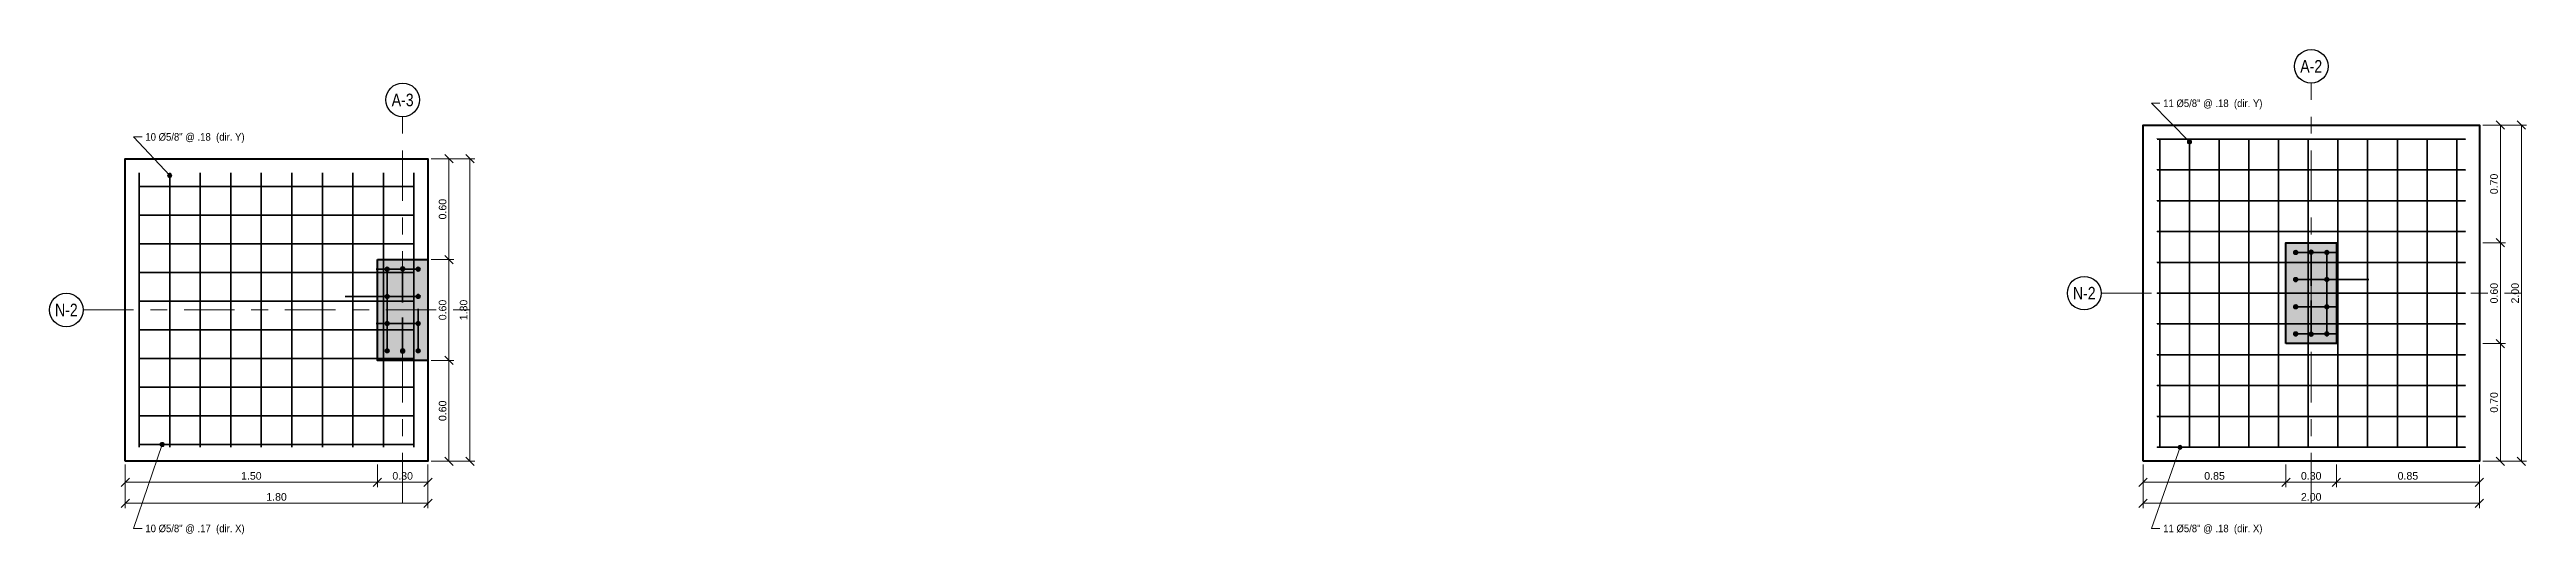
# Model space of a CAD drawing. Header units: metres. Extents: x -2 to 410, y -3 to 21.
# Drawn here: x 123.55 to 138.28, y -0.44 to 2.45 of the extents above; entities that cross this region are included whole.
import ezdxf
from ezdxf.enums import TextEntityAlignment as Align

# ---------------------------------------------------------------- set-up
doc = ezdxf.new("R2010")
doc.units = ezdxf.units.M
doc.linetypes.add('EJE25', pattern=[0.4375, 0.3, -0.05, 0.0375, -0.05])
for name, color, linetype, lineweight in [('E-ACERO', 1, 'Continuous', 35), ('E-ACERO-TXT', 7, 'Continuous', 18), ('E-COLUMNA', 7, 'Continuous', 50), ('E-COLUMNA-ACH', 252, 'Continuous', 0), ('E-COTA', 7, 'Continuous', 13), ('E-EJES', 1, 'Continuous', 18), ('E-EJES-ID', 7, 'Continuous', 25), ('E-ZAPATA', 7, 'Continuous', 40)]:
    doc.layers.add(name, color=color, linetype=linetype, lineweight=lineweight)
doc.styles.add('ARIAL', font='arial.ttf')
doc.dimstyles.new('COTA25', dxfattribs={"dimtxt": 0.045, "dimasz": 0.03, "dimexe": 0.03, "dimexo": 0.02, "dimgap": 0.015, "dimtad": 1, "dimzin": 0, "dimdsep": 46, "dimtxsty": 'ARIAL', "dimtsz": 0.025, "dimcen": 2.5, "dimclrd": 7, "dimclre": 7, "dimclrt": 7, "dimazin": 3, "dimtfac": 1, "dimtmove": 2, "dimatfit": 3, "dimlwd": 13, "dimlwe": 13})

msp = doc.modelspace()

# ---------------------------------------------------------------- texts
at = {"layer": 'E-ACERO-TXT', "style": 'ARIAL', "width": 0.9}
for s, p in [('11 Ø5/8" @ .18  (dir. Y)', (136.12, 2.13)), ('10 Ø5/8" @ .18  (dir. Y)', (124.12, 1.93)), ('10 Ø5/8" @ .17  (dir. X)', (124.12, -0.4)), ('11 Ø5/8" @ .18  (dir. X)', (136.12, -0.4))]:
    msp.add_text(s, height=0.045, dxfattribs=at).set_placement(p, align=Align.MIDDLE_LEFT)
at = {"layer": 'E-EJES-ID', "style": 'ARIAL', "width": 0.8}
for s, p in [('A-2', (137, 2.35)), ('A-3', (125.65, 2.15)), ('N-2', (135.65, 1)), ('N-2', (123.65, 0.9))]:
    msp.add_text(s, height=0.075, dxfattribs=at).set_placement(p, align=Align.MIDDLE_CENTER)

# ---------------------------------------------------------------- dimensions: what is measured, and where the dimension line sits
at = {"layer": 'E-COTA'}
for base, p1, p2 in [((138.125, 1.3), (138, 1.3), (138, 2)), ((138.25, 0), (138, 0), (138, 2)), ((125.925, 1.2), (125.8, 1.2), (125.8, 1.8)), ((126.05, 0), (125.8, 0), (125.8, 1.8)), ((125.925, 0.6), (125.8, 0.6), (125.8, 1.2)), ((138.125, 0.7), (138, 0.7), (138, 1.3)), ((125.925, 0), (125.8, 0), (125.8, 0.6)), ((138.125, 0), (138, 0), (138, 0.7))]:
    msp.add_linear_dim(base=base, p1=p1, p2=p2, angle=90, dimstyle='COTA25', override={"dimdec": 2}, dxfattribs=at).render()
for base, p1, p2 in [((124, -0.125), (124, 0), (125.5, 0)), ((124, -0.25), (124, 0), (125.8, 0)), ((125.5, -0.125), (125.5, 0), (125.8, 0)), ((136, -0.125), (136, 0), (136.85, 0)), ((136, -0.25), (136, 0), (138, 0)), ((136.85, -0.125), (136.85, 0), (137.15, 0)), ((137.15, -0.125), (137.15, 0), (138, 0))]:
    msp.add_linear_dim(base=base, p1=p1, p2=p2, dimstyle='COTA25', override={"dimdec": 2}, dxfattribs=at).render()

# ---------------------------------------------------------------- hatches: boundary and pattern name
at = {"layer": 'E-ACERO'}
h = msp.add_hatch(color=256, dxfattribs=at)
edge = h.paths.add_edge_path()
edge.add_arc((136.9075, 1.2425), 0.0113, 0, 360)
h = msp.add_hatch(color=256, dxfattribs=at)
edge = h.paths.add_edge_path()
edge.add_arc((137, 1.2441), 0.0113, 0, 360)
h = msp.add_hatch(color=256, dxfattribs=at)
edge = h.paths.add_edge_path()
edge.add_arc((137.0925, 1.2425), 0.0113, 0, 360)
h = msp.add_hatch(color=256, dxfattribs=at)
edge = h.paths.add_edge_path()
edge.add_arc((125.5575, 1.1425), 0.0113, 0, 360)
h = msp.add_hatch(color=256, dxfattribs=at)
edge = h.paths.add_edge_path()
edge.add_arc((125.65, 1.1441), 0.0113, 0, 360)
h = msp.add_hatch(color=256, dxfattribs=at)
edge = h.paths.add_edge_path()
edge.add_arc((125.7425, 1.1425), 0.0113, 0, 360)
h = msp.add_hatch(color=256, dxfattribs=at)
edge = h.paths.add_edge_path()
edge.add_arc((136.9075, 1.0808), 0.0113, 0, 360)
h = msp.add_hatch(color=256, dxfattribs=at)
edge = h.paths.add_edge_path()
edge.add_arc((137.0925, 1.0808), 0.0113, 0, 360)
h = msp.add_hatch(color=256, dxfattribs=at)
edge = h.paths.add_edge_path()
edge.add_arc((125.5575, 0.9808), 0.0113, 0, 360)
h = msp.add_hatch(color=256, dxfattribs=at)
edge = h.paths.add_edge_path()
edge.add_arc((125.7425, 0.9808), 0.0113, 0, 360)
h = msp.add_hatch(color=256, dxfattribs=at)
edge = h.paths.add_edge_path()
edge.add_arc((136.9075, 0.9192), 0.0113, 0, 360)
h = msp.add_hatch(color=256, dxfattribs=at)
edge = h.paths.add_edge_path()
edge.add_arc((137.0925, 0.9192), 0.0113, 0, 360)
h = msp.add_hatch(color=256, dxfattribs=at)
edge = h.paths.add_edge_path()
edge.add_arc((125.5575, 0.8192), 0.0113, 0, 360)
h = msp.add_hatch(color=256, dxfattribs=at)
edge = h.paths.add_edge_path()
edge.add_arc((125.7425, 0.8192), 0.0113, 0, 360)
h = msp.add_hatch(color=256, dxfattribs=at)
edge = h.paths.add_edge_path()
edge.add_arc((136.9075, 0.7575), 0.0113, 0, 360)
h = msp.add_hatch(color=256, dxfattribs=at)
edge = h.paths.add_edge_path()
edge.add_arc((137, 0.7559), 0.0113, 0, 360)
h = msp.add_hatch(color=256, dxfattribs=at)
edge = h.paths.add_edge_path()
edge.add_arc((137.0925, 0.7575), 0.0113, 0, 360)
h = msp.add_hatch(color=256, dxfattribs=at)
edge = h.paths.add_edge_path()
edge.add_arc((125.5575, 0.6575), 0.0113, 0, 360)
h = msp.add_hatch(color=256, dxfattribs=at)
edge = h.paths.add_edge_path()
edge.add_arc((125.65, 0.6559), 0.0113, 0, 360)
h = msp.add_hatch(color=256, dxfattribs=at)
edge = h.paths.add_edge_path()
edge.add_arc((125.7425, 0.6575), 0.0113, 0, 360)
at = {"layer": 'E-ACERO-TXT'}
h = msp.add_hatch(color=256, dxfattribs=at)
edge = h.paths.add_edge_path()
edge.add_arc((136.2764, 1.9), 0.0125, 0, 360)
h = msp.add_hatch(color=256, dxfattribs=at)
edge = h.paths.add_edge_path()
edge.add_arc((124.2645, 1.7), 0.0125, 0, 360)
h = msp.add_hatch(color=256, dxfattribs=at)
edge = h.paths.add_edge_path()
edge.add_arc((124.22, 0.0998), 0.0125, 0, 360)
h = msp.add_hatch(color=256, dxfattribs=at)
edge = h.paths.add_edge_path()
edge.add_arc((136.22, 0.0829), 0.0125, 0, 360)
at = {"layer": 'E-COLUMNA-ACH'}
for points in [[(125.5, 1.2), (125.8, 1.2), (125.8, 0.6), (125.5, 0.6)], [(136.85, 0.7), (136.85, 1.3), (137.15, 1.3), (137.15, 0.7)]]:
    msp.add_hatch(color=256, dxfattribs=at).paths.add_polyline_path(points)

# ---------------------------------------------------------------- linework, layer by layer
at = {"layer": 'E-ACERO'}
for points in [[(136.0829, 1.9171), (136.0829, 1.9171), (136.0992, 1.9171), (136.1385, 1.9171), (137.8615, 1.9171), (137.9008, 1.9171), (137.9171, 1.9171), (137.9171, 1.9171)], [(136.0998, 0.0829), (136.0998, 0.0829), (136.0998, 0.0992), (136.0998, 0.1385), (136.0998, 1.8615), (136.0998, 1.9008), (136.0998, 1.9171), (136.0998, 1.9171)], [(136.2764, 0.0829), (136.2764, 0.0829), (136.2764, 0.0992), (136.2764, 0.1385), (136.2764, 1.8615), (136.2764, 1.9008), (136.2764, 1.9171), (136.2764, 1.9171)], [(136.4529, 0.0829), (136.4529, 0.0829), (136.4529, 0.0992), (136.4529, 0.1385), (136.4529, 1.8615), (136.4529, 1.9008), (136.4529, 1.9171), (136.4529, 1.9171)], [(136.6294, 0.0829), (136.6294, 0.0829), (136.6294, 0.0992), (136.6294, 0.1385), (136.6294, 1.8615), (136.6294, 1.9008), (136.6294, 1.9171), (136.6294, 1.9171)], [(136.806, 0.0829), (136.806, 0.0829), (136.806, 0.0992), (136.806, 0.1385), (136.806, 1.8615), (136.806, 1.9008), (136.806, 1.9171), (136.806, 1.9171)], [(136.9825, 0.0829), (136.9825, 0.0829), (136.9825, 0.0992), (136.9825, 0.1385), (136.9825, 1.8615), (136.9825, 1.9008), (136.9825, 1.9171), (136.9825, 1.9171)], [(137.159, 0.0829), (137.159, 0.0829), (137.159, 0.0992), (137.159, 0.1385), (137.159, 1.8615), (137.159, 1.9008), (137.159, 1.9171), (137.159, 1.9171)], [(137.3356, 0.0829), (137.3356, 0.0829), (137.3356, 0.0992), (137.3356, 0.1385), (137.3356, 1.8615), (137.3356, 1.9008), (137.3356, 1.9171), (137.3356, 1.9171)], [(137.5121, 0.0829), (137.5121, 0.0829), (137.5121, 0.0992), (137.5121, 0.1385), (137.5121, 1.8615), (137.5121, 1.9008), (137.5121, 1.9171), (137.5121, 1.9171)], [(137.6887, 0.0829), (137.6887, 0.0829), (137.6887, 0.0992), (137.6887, 0.1385), (137.6887, 1.8615), (137.6887, 1.9008), (137.6887, 1.9171), (137.6887, 1.9171)], [(137.8652, 0.0829), (137.8652, 0.0829), (137.8652, 0.0992), (137.8652, 0.1385), (137.8652, 1.8615), (137.8652, 1.9008), (137.8652, 1.9171), (137.8652, 1.9171)], [(124.0829, 0.0829), (124.0829, 0.0829), (124.0829, 0.0992), (124.0829, 0.1385), (124.0829, 1.6615), (124.0829, 1.7008), (124.0829, 1.7171), (124.0829, 1.7171)], [(124.0829, 1.6352), (124.0829, 1.6352), (124.0992, 1.6352), (124.1385, 1.6352), (125.6615, 1.6352), (125.7008, 1.6352), (125.7171, 1.6352), (125.7171, 1.6352)], [(124.2645, 0.0829), (124.2645, 0.0829), (124.2645, 0.0992), (124.2645, 0.1385), (124.2645, 1.6615), (124.2645, 1.7008), (124.2645, 1.7171), (124.2645, 1.7171)], [(124.4461, 0.0829), (124.4461, 0.0829), (124.4461, 0.0992), (124.4461, 0.1385), (124.4461, 1.6615), (124.4461, 1.7008), (124.4461, 1.7171), (124.4461, 1.7171)], [(124.6276, 0.0829), (124.6276, 0.0829), (124.6276, 0.0992), (124.6276, 0.1385), (124.6276, 1.6615), (124.6276, 1.7008), (124.6276, 1.7171), (124.6276, 1.7171)], [(124.8092, 0.0829), (124.8092, 0.0829), (124.8092, 0.0992), (124.8092, 0.1385), (124.8092, 1.6615), (124.8092, 1.7008), (124.8092, 1.7171), (124.8092, 1.7171)], [(124.9908, 0.0829), (124.9908, 0.0829), (124.9908, 0.0992), (124.9908, 0.1385), (124.9908, 1.6615), (124.9908, 1.7008), (124.9908, 1.7171), (124.9908, 1.7171)], [(125.1724, 0.0829), (125.1724, 0.0829), (125.1724, 0.0992), (125.1724, 0.1385), (125.1724, 1.6615), (125.1724, 1.7008), (125.1724, 1.7171), (125.1724, 1.7171)], [(125.3539, 0.0829), (125.3539, 0.0829), (125.3539, 0.0992), (125.3539, 0.1385), (125.3539, 1.6615), (125.3539, 1.7008), (125.3539, 1.7171), (125.3539, 1.7171)], [(125.5355, 0.0829), (125.5355, 0.0829), (125.5355, 0.0992), (125.5355, 0.1385), (125.5355, 1.6615), (125.5355, 1.7008), (125.5355, 1.7171), (125.5355, 1.7171)], [(125.7171, 0.0829), (125.7171, 0.0829), (125.7171, 0.0992), (125.7171, 0.1385), (125.7171, 1.6615), (125.7171, 1.7008), (125.7171, 1.7171), (125.7171, 1.7171)], [(136.0829, 1.7336), (136.0829, 1.7336), (136.0992, 1.7336), (136.1385, 1.7336), (137.8615, 1.7336), (137.9008, 1.7336), (137.9171, 1.7336), (137.9171, 1.7336)], [(136.0829, 1.5502), (136.0829, 1.5502), (136.0992, 1.5502), (136.1385, 1.5502), (137.8615, 1.5502), (137.9008, 1.5502), (137.9171, 1.5502), (137.9171, 1.5502)], [(124.0829, 1.4646), (124.0829, 1.4646), (124.0992, 1.4646), (124.1385, 1.4646), (125.6615, 1.4646), (125.7008, 1.4646), (125.7171, 1.4646), (125.7171, 1.4646)], [(136.0829, 1.3668), (136.0829, 1.3668), (136.0992, 1.3668), (136.1385, 1.3668), (137.8615, 1.3668), (137.9008, 1.3668), (137.9171, 1.3668), (137.9171, 1.3668)], [(124.0829, 1.294), (124.0829, 1.294), (124.0992, 1.294), (124.1385, 1.294), (125.6615, 1.294), (125.7008, 1.294), (125.7171, 1.294), (125.7171, 1.294)], [(136.0829, 1.1834), (136.0829, 1.1834), (136.0992, 1.1834), (136.1385, 1.1834), (137.8615, 1.1834), (137.9008, 1.1834), (137.9171, 1.1834), (137.9171, 1.1834)], [(137.1575, 1.2425), (136.963, 1.2425), (136.9237, 1.2425), (136.9075, 1.2425)], [(137, 1.0441), (137, 1.1997), (137, 1.2311), (137, 1.2441)], [(137.0925, 0.9925), (137.0925, 1.187), (137.0925, 1.2263), (137.0925, 1.2425)], [(124.0829, 1.1234), (124.0829, 1.1234), (124.0992, 1.1234), (124.1385, 1.1234), (125.6615, 1.1234), (125.7008, 1.1234), (125.7171, 1.1234), (125.7171, 1.1234)], [(125.4925, 1.1425), (125.687, 1.1425), (125.7263, 1.1425), (125.7425, 1.1425)], [(125.5575, 0.8925), (125.5575, 1.087), (125.5575, 1.1263), (125.5575, 1.1425)], [(125.5575, 1.0692), (125.5575, 0.8747), (125.5575, 0.8354), (125.5575, 0.8192)], [(125.65, 0.9441), (125.65, 1.0997), (125.65, 1.1311), (125.65, 1.1441)], [(137.1575, 1.0808), (136.963, 1.0808), (136.9237, 1.0808), (136.9075, 1.0808)], [(137.0925, 1.1692), (137.0925, 0.9747), (137.0925, 0.9354), (137.0925, 0.9192)], [(137.3425, 1.0808), (137.1481, 1.0808), (137.1088, 1.0808), (137.0925, 1.0808)], [(124.0829, 0.9528), (124.0829, 0.9528), (124.0992, 0.9528), (124.1385, 0.9528), (125.6615, 0.9528), (125.7008, 0.9528), (125.7171, 0.9528), (125.7171, 0.9528)], [(125.3075, 0.9808), (125.5019, 0.9808), (125.5412, 0.9808), (125.5575, 0.9808)], [(125.4925, 0.9808), (125.687, 0.9808), (125.7263, 0.9808), (125.7425, 0.9808)], [(125.5575, 0.9075), (125.5575, 0.713), (125.5575, 0.6737), (125.5575, 0.6575)], [(125.7425, 0.9075), (125.7425, 0.713), (125.7425, 0.6737), (125.7425, 0.6575)], [(136.0829, 1), (136.0829, 1), (136.0992, 1), (136.1385, 1), (137.8615, 1), (137.9008, 1), (137.9171, 1), (137.9171, 1)], [(137.1575, 0.9192), (136.963, 0.9192), (136.9237, 0.9192), (136.9075, 0.9192)], [(137, 0.9559), (137, 0.8003), (137, 0.7689), (137, 0.7559)], [(137.0925, 1.0075), (137.0925, 0.813), (137.0925, 0.7737), (137.0925, 0.7575)], [(124.0829, 0.7822), (124.0829, 0.7822), (124.0992, 0.7822), (124.1385, 0.7822), (125.6615, 0.7822), (125.7008, 0.7822), (125.7171, 0.7822), (125.7171, 0.7822)], [(125.4925, 0.8192), (125.687, 0.8192), (125.7263, 0.8192), (125.7425, 0.8192)], [(125.65, 0.8559), (125.65, 0.7003), (125.65, 0.6689), (125.65, 0.6559)], [(136.0829, 0.8166), (136.0829, 0.8166), (136.0992, 0.8166), (136.1385, 0.8166), (137.8615, 0.8166), (137.9008, 0.8166), (137.9171, 0.8166), (137.9171, 0.8166)], [(137.1575, 0.7575), (136.963, 0.7575), (136.9237, 0.7575), (136.9075, 0.7575)], [(124.0829, 0.6116), (124.0829, 0.6116), (124.0992, 0.6116), (124.1385, 0.6116), (125.6615, 0.6116), (125.7008, 0.6116), (125.7171, 0.6116), (125.7171, 0.6116)], [(136.0829, 0.6332), (136.0829, 0.6332), (136.0992, 0.6332), (136.1385, 0.6332), (137.8615, 0.6332), (137.9008, 0.6332), (137.9171, 0.6332), (137.9171, 0.6332)], [(136.0829, 0.4498), (136.0829, 0.4498), (136.0992, 0.4498), (136.1385, 0.4498), (137.8615, 0.4498), (137.9008, 0.4498), (137.9171, 0.4498), (137.9171, 0.4498)], [(124.0829, 0.441), (124.0829, 0.441), (124.0992, 0.441), (124.1385, 0.441), (125.6615, 0.441), (125.7008, 0.441), (125.7171, 0.441), (125.7171, 0.441)], [(124.0829, 0.2704), (124.0829, 0.2704), (124.0992, 0.2704), (124.1385, 0.2704), (125.6615, 0.2704), (125.7008, 0.2704), (125.7171, 0.2704), (125.7171, 0.2704)], [(136.0829, 0.2663), (136.0829, 0.2663), (136.0992, 0.2663), (136.1385, 0.2663), (137.8615, 0.2663), (137.9008, 0.2663), (137.9171, 0.2663), (137.9171, 0.2663)], [(124.0829, 0.0998), (124.0829, 0.0998), (124.0992, 0.0998), (124.1385, 0.0998), (125.6615, 0.0998), (125.7008, 0.0998), (125.7171, 0.0998), (125.7171, 0.0998)], [(136.0829, 0.0829), (136.0829, 0.0829), (136.0992, 0.0829), (136.1385, 0.0829), (137.8615, 0.0829), (137.9008, 0.0829), (137.9171, 0.0829), (137.9171, 0.0829)]]:
    msp.add_lwpolyline(points, dxfattribs=at)
for centre in [(136.9075, 1.2425), (137, 1.2441), (137.0925, 1.2425), (125.5575, 1.1425), (125.65, 1.1441), (125.7425, 1.1425), (136.9075, 1.0808), (137.0925, 1.0808), (125.5575, 0.9808), (125.7425, 0.9808), (136.9075, 0.9192), (137.0925, 0.9192), (125.5575, 0.8192), (125.7425, 0.8192), (136.9075, 0.7575), (137, 0.7559), (137.0925, 0.7575), (125.5575, 0.6575), (125.65, 0.6559), (125.7425, 0.6575)]:
    msp.add_circle(centre, 0.0113, dxfattribs=at)
at = {"layer": 'E-ACERO-TXT'}
for points in [[(136.2764, 1.9), (136.05, 2.13), (136.1, 2.13)], [(124.2645, 1.7), (124.05, 1.93), (124.1, 1.93)], [(124.22, 0.0998), (124.05, -0.4), (124.1, -0.4)], [(136.22, 0.0829), (136.05, -0.4), (136.1, -0.4)]]:
    msp.add_lwpolyline(points, dxfattribs=at)
for centre in [(136.2764, 1.9), (124.2645, 1.7), (124.22, 0.0998), (136.22, 0.0829)]:
    msp.add_circle(centre, 0.0125, dxfattribs=at)
at = {"layer": 'E-COLUMNA'}
for points in [[(125.5, 1.2), (125.8, 1.2), (125.8, 0.6), (125.5, 0.6)], [(136.85, 0.7), (136.85, 1.3), (137.15, 1.3), (137.15, 0.7)]]:
    msp.add_lwpolyline(points, close=True, dxfattribs=at)
at = {"layer": 'E-EJES', "linetype": 'EJE25'}
for p, q in [((137, -0.25), (137, 2.25)), ((125.65, -0.25), (125.65, 2.05)), ((123.75, 0.9), (126.05, 0.9)), ((135.75, 1), (138.25, 1))]:
    msp.add_line(p, q, dxfattribs=at)
at = {"layer": 'E-EJES-ID'}
for centre in [(137, 2.35), (125.65, 2.15), (135.65, 1), (123.65, 0.9)]:
    msp.add_circle(centre, 0.1, dxfattribs=at)
at = {"layer": 'E-ZAPATA'}
for points in [[(136, 0), (136, 2), (138, 2), (138, 0)], [(124, 0), (124, 1.8), (125.8, 1.8), (125.8, 0)]]:
    msp.add_lwpolyline(points, close=True, dxfattribs=at)

msp.set_redraw_order([(e.dxf.handle, doc.entitydb.next_handle()) for e in msp.query("TEXT MTEXT ATTDEF DIMENSION ARC_DIMENSION")])  # texts and dimensions are drawn at this point

doc.saveas('drawing.dxf')
